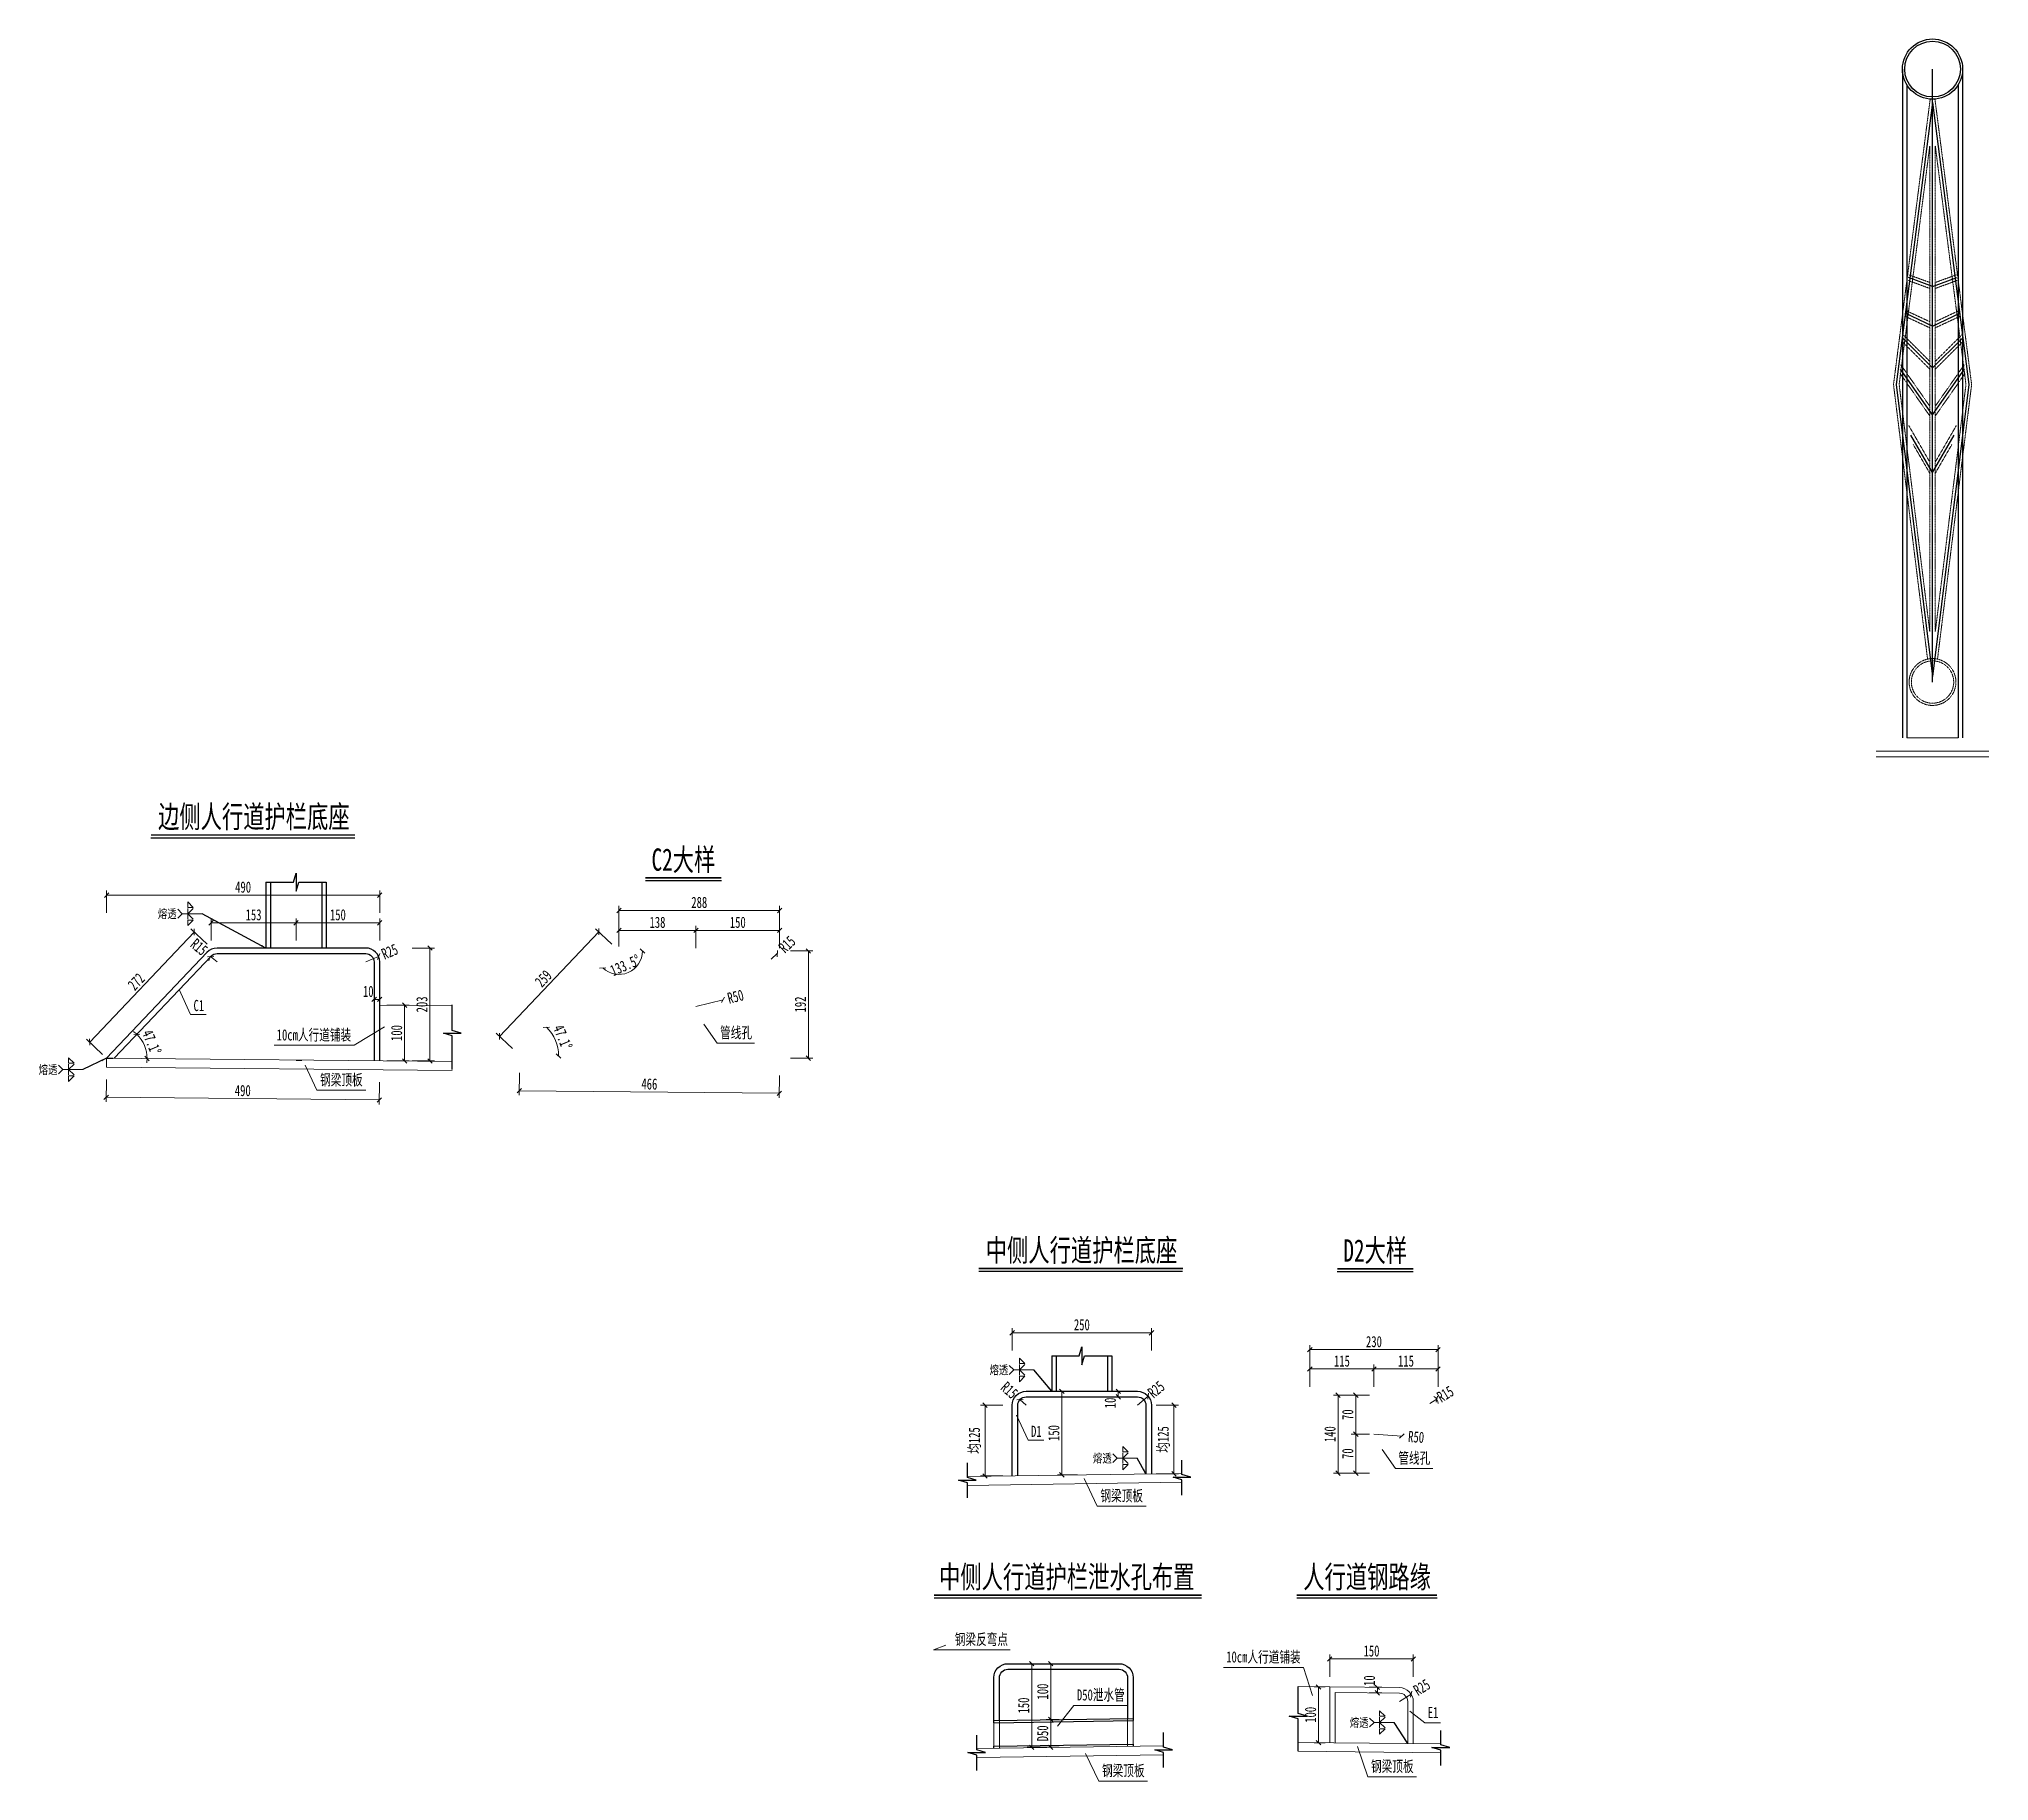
# Model space of a CAD drawing. Header units: millimetres. Extents: x -13368 to 383539, y -58537 to -26098.
# Drawn here: x 19246 to 22744, y -32617 to -29491 of the extents above; entities that cross this region are included whole.
import ezdxf
from ezdxf.enums import TextEntityAlignment as Align

# ---------------------------------------------------------------- set-up
doc = ezdxf.new("R2010")
doc.units = ezdxf.units.MM
doc.linetypes.add('DASHED', pattern=[0.75, 0.5, -0.25])
doc.layers.get('Defpoints').update_dxf_attribs({"color": 8})
for name, color, linetype, lineweight in [('Dim', 4, 'Continuous', 15), ('文字', 7, 'Continuous', 15), ('标注线及字体', 2, 'Continuous', 15), ('细实线', 4, 'Continuous', 15), ('虚线', 7, 'DASHED', 13), ('钢板粗线', 1, 'Continuous', 25), ('钢板细线', 6, 'Continuous', 15)]:
    doc.layers.add(name, color=color, linetype=linetype, lineweight=lineweight)
doc.layers.add('Text', color=8, linetype='Continuous')
doc.styles.add('111', font='', dxfattribs={"width": 0.7})
doc.styles.add('BM_Dim', font='', dxfattribs={"width": 0.85})
doc.styles.add('SMEDI', font='', dxfattribs={"width": 0.75})
doc.styles.get("Standard").update_dxf_attribs({"font": ''})
doc.styles.get('111').set_extended_font_data('仿宋_GB2312')
doc.styles.get('BM_Dim').set_extended_font_data('仿宋_GB2312')
doc.styles.get('SMEDI').set_extended_font_data('仿宋_GB2312')
doc.styles.get('Standard').set_extended_font_data('仿宋_GB2312')
doc.dimstyles.new('200', dxfattribs={"dimscale": 0, "dimtxt": 2.5, "dimasz": 1, "dimexe": 1, "dimexo": 1, "dimgap": 0.6, "dimtad": 1, "dimdec": 0, "dimdsep": 46, "dimtxsty": '111', "dimblk": 'OBLIQUE', "dimcen": 0, "dimclrd": 4, "dimclre": 4, "dimclrt": 4, "dimadec": 1, "dimazin": 2, "dimtfac": 1, "dimtdec": 0, "dimtix": 1, "dimtmove": 2, "dimatfit": 3, "dimfxl": 4, "dimfxlon": 1, "dimtolj": 1, "dimlwd": -1, "dimlwe": -1, "dimarcsym": 0})
doc.dimstyles.new('MSteel_1.0_1.0', dxfattribs={"dimtxt": 3, "dimasz": 1.2, "dimexe": 1, "dimexo": 1, "dimgap": 1, "dimtad": 3, "dimtoh": 1, "dimdec": 0, "dimzin": 0, "dimdsep": 46, "dimtxsty": 'Standard', "dimblk": 'ARCHTICK', "dimcen": 0.09, "dimclrd": 3, "dimclre": 3, "dimadec": 0, "dimazin": 0, "dimtfac": 1, "dimtdec": 4, "dimtofl": 0, "dimtmove": 0, "dimatfit": 3, "dimfxl": 1, "dimtolj": 1, "dimtzin": 0, "dimarcsym": 0})

msp = doc.modelspace()

# ---------------------------------------------------------------- texts
at = {"layer": '文字', "style": 'BM_Dim', "width": 0.7}
for s, p in [('C1', (19532.4, -31241.2)), ('10cm人行道铺装', (19738.9, -31293.9)), ('管线孔', (20496.3, -31289.8)), ('钢梁顶板', (19788.2, -31374.5)), ('D1', (21035.1, -32005.3)), ('管线孔', (21713.2, -32053.3)), ('钢梁顶板', (21188.2, -32120.9)), ('钢梁反弯点', (20936.5, -32378.6)), ('10cm人行道铺装', (21442.5, -32410.2)), ('D50泄水管', (21150.8, -32478.4)), ('E1', (21746.9, -32510)), ('钢梁顶板', (21191.1, -32614.2)), ('钢梁顶板', (21673.7, -32606.6))]:
    msp.add_text(s, height=20, dxfattribs=at).set_placement(p, align=Align.BOTTOM_CENTER)
at = {"layer": '标注线及字体', "color": 0, "style": '111', "width": 0.7}
for s, p in [('边侧人行道护栏底座', (19631.1, -30885.5)), ('C2大样', (20401.9, -30962.5)), ('中侧人行道护栏底座', (21116.2, -31663.6)), ('D2大样', (21643.1, -31664)), ('中侧人行道护栏泄水孔布置', (21089.7, -32249.8)), ('人行道钢路缘', (21628.5, -32249.8))]:
    msp.add_text(s, height=40, dxfattribs=at).set_placement(p, align=Align.MIDDLE)

# ---------------------------------------------------------------- blocks, each defined once
blk = doc.blocks.new('_Oblique')
at = {"color": 0, "linetype": 'ByBlock', "lineweight": -2}
blk.add_line((-0.5, -0.5), (0.5, 0.5), dxfattribs=at)
blk = doc.blocks.new('*D115')
at = {"layer": 'Defpoints', "color": 0, "transparency": 16777216}
for p in [(19854.9, -31137.2), (19831.9, -31147.1)]:
    blk.add_point(p, dxfattribs=at)
at = {"layer": '细实线', "color": 4, "transparency": 16777216}
for p, q in [((19854.9, -31137.2), (19831.9, -31147.1)), ((19831.9, -31147.1), (19854.9, -31137.2))]:
    blk.add_line(p, q, dxfattribs=at)
at = {"layer": '细实线', "color": 4, "transparency": 16777216, "xscale": 8, "yscale": 8, "zscale": 8, "rotation": 23.29352183684858}
blk.add_blockref('_Oblique', (19854.9, -31137.2), dxfattribs=at)
at = {"layer": '细实线', "color": 4, "transparency": 16777216, "insert": (19874.9, -31128.5), "char_height": 20, "attachment_point": 5, "rotation": 23.2935, "style": '111'}
blk.add_mtext('\\A1;R25', dxfattribs=at)
blk = doc.blocks.new('*D116')
at = {"layer": 'Defpoints', "color": 0}
for p in [(21216.7, -31942.5), (21235.8, -31926.3)]:
    blk.add_point(p, dxfattribs=at)
at = {"layer": '细实线', "color": 4}
for p, q in [((21235.8, -31926.3), (21216.7, -31942.5)), ((21216.7, -31942.5), (21235.8, -31926.3))]:
    blk.add_line(p, q, dxfattribs=at)
at = {"layer": '细实线', "color": 4, "xscale": 8, "yscale": 8, "zscale": 8, "rotation": 40.19255415463866}
blk.add_blockref('_Oblique', (21235.8, -31926.3), dxfattribs=at)
at = {"layer": '细实线', "color": 4, "insert": (21250.1, -31914.3), "char_height": 20, "attachment_point": 5, "rotation": 40.1926, "style": '111'}
blk.add_mtext('\\A1;R25', dxfattribs=at)
blk = doc.blocks.new('*D117')
at = {"layer": 'Defpoints', "color": 0}
for p in [(21707.5, -32460.9), (21686.4, -32474.3)]:
    blk.add_point(p, dxfattribs=at)
at = {"layer": '细实线', "color": 4}
for p, q in [((21707.5, -32460.9), (21686.4, -32474.3)), ((21686.4, -32474.3), (21707.5, -32460.9))]:
    blk.add_line(p, q, dxfattribs=at)
at = {"layer": '细实线', "color": 4, "xscale": 8, "yscale": 8, "zscale": 8, "rotation": 32.40763541170996}
blk.add_blockref('_Oblique', (21707.5, -32460.9), dxfattribs=at)
at = {"layer": '细实线', "color": 4, "insert": (21726.7, -32448.8), "char_height": 20, "attachment_point": 5, "rotation": 32.4076, "style": '111'}
blk.add_mtext('\\A1;R25', dxfattribs=at)
blk = doc.blocks.new('*D118')
at = {"layer": 'Defpoints', "color": 0, "transparency": 16777216}
for p in [(19516.5, -31176.5), (19436.6, -31301.1), (19366.9, -31319.6), (19380.6, -31319.8), (19791, -31323.9)]:
    blk.add_point(p, dxfattribs=at)
at = {"layer": '细实线', "color": 4, "transparency": 16777216}
for start, end in [(46.5014, 54.2653), (359.4263, 46.5014), (351.6624, 359.4263)]:
    blk.add_arc((19380.5, -31319.8), 59.1, start, end, dxfattribs=at)
at = {"layer": '细实线', "color": 4, "transparency": 16777216, "xscale": 8, "yscale": 8, "zscale": 8}
for p, rotation in [((19421.2, -31276.9), 316.5013952939466), ((19439.6, -31320.4), 89.426290839307)]:
    blk.add_blockref('_Oblique', p, dxfattribs=dict(at, rotation=rotation))
at = {"layer": '细实线', "color": 4, "transparency": 16777216, "insert": (19447.9, -31291.2), "char_height": 20, "attachment_point": 5, "rotation": 292.9638, "style": '111'}
blk.add_mtext('\\A1;47.1%%d', dxfattribs=at)
blk = doc.blocks.new('*D119')
at = {"layer": 'Defpoints', "color": 0, "transparency": 16777216}
for p in [(19706.9, -31076.8), (19554.4, -31122.1), (19706.9, -31122.1)]:
    blk.add_point(p, dxfattribs=at)
at = {"layer": '细实线', "color": 4, "transparency": 16777216}
for p, q in [((19554.4, -31108.8), (19554.4, -31068.8)), ((19554.4, -31076.8), (19706.9, -31076.8)), ((19706.9, -31108.8), (19706.9, -31068.8))]:
    blk.add_line(p, q, dxfattribs=at)
at = {"layer": '细实线', "color": 4, "transparency": 16777216, "xscale": 8, "yscale": 8, "zscale": 8, "rotation": 180}
blk.add_blockref('_Oblique', (19554.4, -31076.8), dxfattribs=at)
at = {"layer": '细实线', "color": 4, "transparency": 16777216, "xscale": 8, "yscale": 8, "zscale": 8}
blk.add_blockref('_Oblique', (19706.9, -31076.8), dxfattribs=at)
at = {"layer": '细实线', "color": 4, "transparency": 16777216, "insert": (19630.6, -31062.5), "char_height": 20, "attachment_point": 5, "style": '111'}
blk.add_mtext('\\A1;153', dxfattribs=at)
blk = doc.blocks.new('*D120')
at = {"layer": 'Defpoints', "color": 0, "transparency": 16777216}
for p in [(19554.4, -31122.1), (19336.6, -31290.9), (19366.9, -31319.6)]:
    blk.add_point(p, dxfattribs=at)
at = {"layer": '细实线', "color": 4, "transparency": 16777216}
for p, q in [((19524.1, -31093.3), (19336.6, -31290.9)), ((19547.3, -31115.3), (19518.3, -31087.8)), ((19359.8, -31312.9), (19330.8, -31285.4))]:
    blk.add_line(p, q, dxfattribs=at)
at = {"layer": '细实线', "color": 4, "transparency": 16777216, "xscale": 8, "yscale": 8, "zscale": 8}
for p, rotation in [((19524.1, -31093.3), 46.50139529394655), ((19336.6, -31290.9), 226.5013952939466)]:
    blk.add_blockref('_Oblique', p, dxfattribs=dict(at, rotation=rotation))
at = {"layer": '细实线', "color": 4, "transparency": 16777216, "insert": (19420.1, -31182.4), "char_height": 20, "attachment_point": 5, "rotation": 46.5014, "style": '111'}
blk.add_mtext('\\A1;272', dxfattribs=at)
blk = doc.blocks.new('*D121')
at = {"layer": 'Defpoints', "color": 0, "transparency": 16777216}
for p in [(19366.9, -31319.6), (19856.9, -31324.6), (19856.2, -31394.7)]:
    blk.add_point(p, dxfattribs=at)
at = {"layer": '细实线', "color": 4, "transparency": 16777216}
for p, q in [((19366.5, -31357.8), (19366.1, -31397.8)), ((19856.5, -31362.7), (19856.1, -31402.7)), ((19366.2, -31389.8), (19856.2, -31394.7))]:
    blk.add_line(p, q, dxfattribs=at)
at = {"layer": '细实线', "color": 4, "transparency": 16777216, "xscale": 8, "yscale": 8, "zscale": 8}
for p, rotation in [((19366.2, -31389.8), 179.4217718337213), ((19856.2, -31394.7), 359.4217718337213)]:
    blk.add_blockref('_Oblique', p, dxfattribs=dict(at, rotation=rotation))
at = {"layer": '细实线', "color": 4, "transparency": 16777216, "insert": (19611.3, -31377.9), "char_height": 20, "attachment_point": 5, "rotation": 359.4218, "style": '111'}
blk.add_mtext('\\A1;490', dxfattribs=at)
blk = doc.blocks.new('*D122')
at = {"layer": 'Defpoints', "color": 0, "transparency": 16777216}
for p in [(19798, -31122.1), (19856.9, -31324.6), (19947, -31324.6)]:
    blk.add_point(p, dxfattribs=at)
at = {"layer": '细实线', "color": 4, "transparency": 16777216}
for p, q in [((19915, -31122.1), (19955, -31122.1)), ((19947, -31122.1), (19947, -31324.6)), ((19915, -31324.6), (19955, -31324.6))]:
    blk.add_line(p, q, dxfattribs=at)
at = {"layer": '细实线', "color": 4, "transparency": 16777216, "xscale": 8, "yscale": 8, "zscale": 8}
for p, rotation in [((19947, -31122.1), 90), ((19947, -31324.6), 270)]:
    blk.add_blockref('_Oblique', p, dxfattribs=dict(at, rotation=rotation))
at = {"layer": '细实线', "color": 4, "transparency": 16777216, "insert": (19932.7, -31223.3), "char_height": 20, "attachment_point": 5, "rotation": 90, "style": '111'}
blk.add_mtext('\\A1;203', dxfattribs=at)
blk = doc.blocks.new('*D123')
at = {"layer": 'Defpoints', "color": 0, "transparency": 16777216}
for p in [(19856.9, -31224.6), (19901.7, -31224.6), (19856.9, -31324.6)]:
    blk.add_point(p, dxfattribs=at)
at = {"layer": '细实线', "color": 4, "transparency": 16777216}
for p, q in [((19869.7, -31224.6), (19909.7, -31224.6)), ((19901.7, -31324.6), (19901.7, -31224.6)), ((19869.7, -31324.6), (19909.7, -31324.6))]:
    blk.add_line(p, q, dxfattribs=at)
at = {"layer": '细实线', "color": 4, "transparency": 16777216, "xscale": 8, "yscale": 8, "zscale": 8}
for p, rotation in [((19901.7, -31224.6), 90), ((19901.7, -31324.6), 270)]:
    blk.add_blockref('_Oblique', p, dxfattribs=dict(at, rotation=rotation))
at = {"layer": '细实线', "color": 4, "transparency": 16777216, "insert": (19887.4, -31274.6), "char_height": 20, "attachment_point": 5, "rotation": 90, "style": '111'}
blk.add_mtext('\\A1;100', dxfattribs=at)
blk = doc.blocks.new('*D124')
at = {"layer": 'Defpoints', "color": 0}
for p in [(21711.4, -32397.9), (21561.4, -32448.1), (21711.4, -32449.6)]:
    blk.add_point(p, dxfattribs=at)
at = {"layer": '细实线', "color": 4}
for p, q in [((21561.4, -32429.9), (21561.4, -32389.9)), ((21711.4, -32429.9), (21711.4, -32389.9)), ((21561.4, -32397.9), (21711.4, -32397.9))]:
    blk.add_line(p, q, dxfattribs=at)
at = {"layer": '细实线', "color": 4, "xscale": 8, "yscale": 8, "zscale": 8, "rotation": 180}
blk.add_blockref('_Oblique', (21561.4, -32397.9), dxfattribs=at)
at = {"layer": '细实线', "color": 4, "xscale": 8, "yscale": 8, "zscale": 8}
blk.add_blockref('_Oblique', (21711.4, -32397.9), dxfattribs=at)
at = {"layer": '细实线', "color": 4, "insert": (21636.4, -32383.6), "char_height": 20, "attachment_point": 5, "style": '111'}
blk.add_mtext('\\A1;150', dxfattribs=at)
blk = doc.blocks.new('*D125')
at = {"layer": 'Defpoints', "color": 0}
for p in [(21561.4, -32448.1), (21541.3, -32548.1), (21561.4, -32548.1)]:
    blk.add_point(p, dxfattribs=at)
at = {"layer": '细实线', "color": 4}
for p, q in [((21553.4, -32448.1), (21533.3, -32448.1)), ((21541.3, -32448.1), (21541.3, -32548.1)), ((21553.4, -32548.1), (21533.3, -32548.1))]:
    blk.add_line(p, q, dxfattribs=at)
at = {"layer": '细实线', "color": 4, "xscale": 8, "yscale": 8, "zscale": 8}
for p, rotation in [((21541.3, -32448.1), 90), ((21541.3, -32548.1), 270)]:
    blk.add_blockref('_Oblique', p, dxfattribs=dict(at, rotation=rotation))
at = {"layer": '细实线', "color": 4, "insert": (21527, -32498.1), "char_height": 20, "attachment_point": 5, "rotation": 90, "style": '111'}
blk.add_mtext('\\A1;100', dxfattribs=at)
blk = doc.blocks.new('*D126')
at = {"layer": 'Defpoints', "color": 0}
for p in [(21005.5, -31932.5), (21016.7, -31942.5)]:
    blk.add_point(p, dxfattribs=at)
at = {"layer": '细实线', "color": 4}
for p, q in [((21005.5, -31932.5), (21016.7, -31942.5)), ((21016.7, -31942.5), (21005.5, -31932.5))]:
    blk.add_line(p, q, dxfattribs=at)
at = {"layer": '细实线', "color": 4, "xscale": 8, "yscale": 8, "zscale": 8, "rotation": 138.2912560753674}
blk.add_blockref('_Oblique', (21005.5, -31932.5), dxfattribs=at)
at = {"layer": '细实线', "color": 4, "insert": (20986.6, -31915.6), "char_height": 20, "attachment_point": 5, "rotation": 318.2913, "style": '111'}
blk.add_mtext('\\A1;R15', dxfattribs=at)
blk = doc.blocks.new('*D127')
at = {"layer": 'Defpoints', "color": 0, "transparency": 16777216}
for p in [(19856.9, -31027.1), (19366.9, -31319.6), (19856.9, -31320.3)]:
    blk.add_point(p, dxfattribs=at)
at = {"layer": '细实线', "color": 4, "transparency": 16777216}
for p, q in [((19366.9, -31059.1), (19366.9, -31019.1)), ((19366.9, -31027.1), (19856.9, -31027.1)), ((19856.9, -31059.1), (19856.9, -31019.1))]:
    blk.add_line(p, q, dxfattribs=at)
at = {"layer": '细实线', "color": 4, "transparency": 16777216, "xscale": 8, "yscale": 8, "zscale": 8, "rotation": 180}
blk.add_blockref('_Oblique', (19366.9, -31027.1), dxfattribs=at)
at = {"layer": '细实线', "color": 4, "transparency": 16777216, "xscale": 8, "yscale": 8, "zscale": 8}
blk.add_blockref('_Oblique', (19856.9, -31027.1), dxfattribs=at)
at = {"layer": '细实线', "color": 4, "transparency": 16777216, "insert": (19611.9, -31012.8), "char_height": 20, "attachment_point": 5, "style": '111'}
blk.add_mtext('\\A1;490', dxfattribs=at)
blk = doc.blocks.new('*D128')
at = {"layer": 'Defpoints', "color": 0}
for p in [(21241.7, -31812.5), (20991.7, -31955.2), (21241.7, -31955.2)]:
    blk.add_point(p, dxfattribs=at)
at = {"layer": '细实线', "color": 4}
for p, q in [((20991.7, -31844.5), (20991.7, -31804.5)), ((20991.7, -31812.5), (21241.7, -31812.5)), ((21241.7, -31844.5), (21241.7, -31804.5))]:
    blk.add_line(p, q, dxfattribs=at)
at = {"layer": '细实线', "color": 4, "xscale": 8, "yscale": 8, "zscale": 8, "rotation": 180}
blk.add_blockref('_Oblique', (20991.7, -31812.5), dxfattribs=at)
at = {"layer": '细实线', "color": 4, "xscale": 8, "yscale": 8, "zscale": 8}
blk.add_blockref('_Oblique', (21241.7, -31812.5), dxfattribs=at)
at = {"layer": '细实线', "color": 4, "insert": (21116.7, -31798.2), "char_height": 20, "attachment_point": 5, "style": '111'}
blk.add_mtext('\\A1;250', dxfattribs=at)
blk = doc.blocks.new('*D129')
at = {"layer": 'Defpoints', "color": 0}
for p in [(21116.7, -31917.5), (21080.8, -32067.5), (21116.7, -32067.5)]:
    blk.add_point(p, dxfattribs=at)
at = {"layer": '细实线', "color": 4}
for p, q in [((21108.7, -31917.5), (21072.8, -31917.5)), ((21080.8, -31917.5), (21080.8, -32067.5)), ((21108.7, -32067.5), (21072.8, -32067.5))]:
    blk.add_line(p, q, dxfattribs=at)
at = {"layer": '细实线', "color": 4, "xscale": 8, "yscale": 8, "zscale": 8}
for p, rotation in [((21080.8, -31917.5), 90), ((21080.8, -32067.5), 270)]:
    blk.add_blockref('_Oblique', p, dxfattribs=dict(at, rotation=rotation))
at = {"layer": '细实线', "color": 4, "insert": (21066.5, -31992.5), "char_height": 20, "attachment_point": 5, "rotation": 90, "style": '111'}
blk.add_mtext('\\A1;150', dxfattribs=at)
blk = doc.blocks.new('*D130')
at = {"layer": 'Defpoints', "color": 0, "transparency": 16777216}
for p in [(19846.9, -31199.2), (19856.9, -31199.2), (19856.9, -31214.3)]:
    blk.add_point(p, dxfattribs=at)
at = {"layer": '细实线', "color": 4, "transparency": 16777216}
for p, q in [((19846.9, -31207.2), (19846.9, -31222.3)), ((19856.9, -31207.2), (19856.9, -31222.3)), ((19846.9, -31214.3), (19856.9, -31214.3))]:
    blk.add_line(p, q, dxfattribs=at)
at = {"layer": '细实线', "color": 4, "transparency": 16777216, "xscale": 8, "yscale": 8, "zscale": 8, "rotation": 180}
blk.add_blockref('_Oblique', (19846.9, -31214.3), dxfattribs=at)
at = {"layer": '细实线', "color": 4, "transparency": 16777216, "xscale": 8, "yscale": 8, "zscale": 8}
blk.add_blockref('_Oblique', (19856.9, -31214.3), dxfattribs=at)
at = {"layer": '细实线', "color": 4, "transparency": 16777216, "insert": (19836.4, -31200), "char_height": 20, "attachment_point": 5, "style": '111'}
blk.add_mtext('\\A1;10', dxfattribs=at)
blk = doc.blocks.new('*D131')
at = {"layer": 'Defpoints', "color": 0}
for p in [(21182, -31927.5), (21200.3, -31917.5), (21200.3, -31927.5)]:
    blk.add_point(p, dxfattribs=at)
at = {"layer": '细实线', "color": 4}
for p, q in [((21192.3, -31917.5), (21174, -31917.5)), ((21192.3, -31927.5), (21174, -31927.5)), ((21182, -31917.5), (21182, -31927.5))]:
    blk.add_line(p, q, dxfattribs=at)
at = {"layer": '细实线', "color": 4, "xscale": 8, "yscale": 8, "zscale": 8}
for p, rotation in [((21182, -31917.5), 90), ((21182, -31927.5), 270)]:
    blk.add_blockref('_Oblique', p, dxfattribs=dict(at, rotation=rotation))
at = {"layer": '细实线', "color": 4, "insert": (21167.7, -31938.4), "char_height": 20, "attachment_point": 5, "rotation": 90, "style": '111'}
blk.add_mtext('\\A1;10', dxfattribs=at)
blk = doc.blocks.new('*D132')
at = {"layer": 'Defpoints', "color": 0}
for p in [(21624.1, -32448.7), (21624.1, -32458.7), (21647, -32458.7)]:
    blk.add_point(p, dxfattribs=at)
at = {"layer": '细实线', "color": 4}
for p, q in [((21632.1, -32448.7), (21655, -32448.7)), ((21632.1, -32458.7), (21655, -32458.7)), ((21647, -32448.7), (21647, -32458.7))]:
    blk.add_line(p, q, dxfattribs=at)
at = {"layer": '细实线', "color": 4, "xscale": 8, "yscale": 8, "zscale": 8}
for p, rotation in [((21647, -32448.7), 90), ((21647, -32458.7), 270)]:
    blk.add_blockref('_Oblique', p, dxfattribs=dict(at, rotation=rotation))
at = {"layer": '细实线', "color": 4, "insert": (21632.6, -32436.8), "char_height": 20, "attachment_point": 5, "rotation": 90, "style": '111'}
blk.add_mtext('\\A1;10', dxfattribs=at)
blk = doc.blocks.new('*D133')
at = {"layer": 'Defpoints', "color": 0}
for p in [(20991.7, -31942.5), (20943.1, -32069.4), (20991.7, -32069.4)]:
    blk.add_point(p, dxfattribs=at)
at = {"layer": '细实线', "color": 4}
for p, q in [((20975.1, -31942.5), (20935.1, -31942.5)), ((20943.1, -31942.5), (20943.1, -32069.4)), ((20975.1, -32069.4), (20935.1, -32069.4))]:
    blk.add_line(p, q, dxfattribs=at)
at = {"layer": '细实线', "color": 4, "xscale": 7.999999999999931, "yscale": 7.999999999999931, "zscale": 7.999999999999931}
for p, rotation in [((20943.1, -31942.5), 90), ((20943.1, -32069.4), 270)]:
    blk.add_blockref('_Oblique', p, dxfattribs=dict(at, rotation=rotation))
at = {"layer": '细实线', "color": 4, "insert": (20924.8, -32005.9), "char_height": 20, "attachment_point": 5, "rotation": 90, "style": '111'}
blk.add_mtext('\\A1;均125', dxfattribs=at)
blk = doc.blocks.new('*D134')
at = {"layer": 'Defpoints', "color": 0}
for p in [(21241.7, -31942.5), (21241.7, -32065.6), (21281.9, -32065.6)]:
    blk.add_point(p, dxfattribs=at)
at = {"layer": '细实线', "color": 4}
for p, q in [((21249.9, -31942.5), (21289.9, -31942.5)), ((21281.9, -31942.5), (21281.9, -32065.6)), ((21249.9, -32065.6), (21289.9, -32065.6))]:
    blk.add_line(p, q, dxfattribs=at)
at = {"layer": '细实线', "color": 4, "xscale": 7.999999999999931, "yscale": 7.999999999999931, "zscale": 7.999999999999931}
for p, rotation in [((21281.9, -31942.5), 90), ((21281.9, -32065.6), 270)]:
    blk.add_blockref('_Oblique', p, dxfattribs=dict(at, rotation=rotation))
at = {"layer": '细实线', "color": 4, "insert": (21263.6, -32004), "char_height": 20, "attachment_point": 5, "rotation": 90, "style": '111'}
blk.add_mtext('\\A1;均125', dxfattribs=at)
blk = doc.blocks.new('*D135')
at = {"layer": 'Defpoints', "color": 0, "transparency": 16777216}
for p in [(19553.6, -31137.5), (19565.1, -31147.1)]:
    blk.add_point(p, dxfattribs=at)
at = {"layer": '细实线', "color": 4, "transparency": 16777216}
for p, q in [((19553.6, -31137.5), (19565.1, -31147.1)), ((19565.1, -31147.1), (19553.6, -31137.5))]:
    blk.add_line(p, q, dxfattribs=at)
blk.add_arc((19565.1, -31147.1), 15, 136.5014, 171.2138, dxfattribs=at)
at = {"layer": '细实线', "color": 4, "transparency": 16777216, "xscale": 8, "yscale": 8, "zscale": 8, "rotation": 140.2817720411313}
blk.add_blockref('_Oblique', (19553.6, -31137.5), dxfattribs=at)
at = {"layer": '细实线', "color": 4, "transparency": 16777216, "insert": (19532.8, -31120.2), "char_height": 20, "attachment_point": 5, "rotation": 320.2818, "style": '111'}
blk.add_mtext('\\A1;R15', dxfattribs=at)
blk = doc.blocks.new('*D136')
at = {"layer": 'Defpoints', "color": 0, "transparency": 16777216}
for p in [(19706.9, -31076.8), (19706.9, -31122.1), (19856.9, -31160.7)]:
    blk.add_point(p, dxfattribs=at)
at = {"layer": '细实线', "color": 4, "transparency": 16777216}
for p, q in [((19706.9, -31108.8), (19706.9, -31068.8)), ((19856.9, -31076.8), (19706.9, -31076.8)), ((19856.9, -31108.8), (19856.9, -31068.8))]:
    blk.add_line(p, q, dxfattribs=at)
at = {"layer": '细实线', "color": 4, "transparency": 16777216, "xscale": 8, "yscale": 8, "zscale": 8, "rotation": 180}
blk.add_blockref('_Oblique', (19706.9, -31076.8), dxfattribs=at)
at = {"layer": '细实线', "color": 4, "transparency": 16777216, "xscale": 8, "yscale": 8, "zscale": 8}
blk.add_blockref('_Oblique', (19856.9, -31076.8), dxfattribs=at)
at = {"layer": '细实线', "color": 4, "transparency": 16777216, "insert": (19781.9, -31062.5), "char_height": 20, "attachment_point": 5, "style": '111'}
blk.add_mtext('\\A1;150', dxfattribs=at)
blk = doc.blocks.new('*D137')
at = {"layer": 'Defpoints', "color": 0, "transparency": 16777216}
for p in [(20574.4, -31054.6), (20286.2, -31127.2), (20574.4, -31127.2)]:
    blk.add_point(p, dxfattribs=at)
at = {"layer": '细实线', "color": 4, "transparency": 16777216}
for p, q in [((20286.2, -31086.6), (20286.2, -31046.6)), ((20286.2, -31054.6), (20574.4, -31054.6)), ((20574.4, -31086.6), (20574.4, -31046.6))]:
    blk.add_line(p, q, dxfattribs=at)
at = {"layer": '细实线', "color": 4, "transparency": 16777216, "xscale": 8, "yscale": 8, "zscale": 8, "rotation": 180}
blk.add_blockref('_Oblique', (20286.2, -31054.6), dxfattribs=at)
at = {"layer": '细实线', "color": 4, "transparency": 16777216, "xscale": 8, "yscale": 8, "zscale": 8}
blk.add_blockref('_Oblique', (20574.4, -31054.6), dxfattribs=at)
at = {"layer": '细实线', "color": 4, "transparency": 16777216, "insert": (20430.3, -31040.2), "char_height": 20, "attachment_point": 5, "style": '111'}
blk.add_mtext('\\A1;288', dxfattribs=at)
blk = doc.blocks.new('*D138')
at = {"layer": 'Defpoints', "color": 0, "transparency": 16777216}
for p in [(20286.2, -31127.2), (20071.9, -31280.6), (20108.1, -31315)]:
    blk.add_point(p, dxfattribs=at)
at = {"layer": '细实线', "color": 4, "transparency": 16777216}
for p, q in [((20250, -31092.9), (20071.9, -31280.6)), ((20273.2, -31114.9), (20244.2, -31087.4)), ((20095.1, -31302.6), (20066.1, -31275.1))]:
    blk.add_line(p, q, dxfattribs=at)
at = {"layer": '细实线', "color": 4, "transparency": 16777216, "xscale": 8, "yscale": 8, "zscale": 8}
for p, rotation in [((20250, -31092.9), 46.50139529394634), ((20071.9, -31280.6), 226.5013952939463)]:
    blk.add_blockref('_Oblique', p, dxfattribs=dict(at, rotation=rotation))
at = {"layer": '细实线', "color": 4, "transparency": 16777216, "insert": (20150.6, -31176.9), "char_height": 20, "attachment_point": 5, "rotation": 46.5014, "style": '111'}
blk.add_mtext('\\A1;259', dxfattribs=at)
blk = doc.blocks.new('*D139')
at = {"layer": 'Defpoints', "color": 0, "transparency": 16777216}
for p in [(20108.1, -31315), (20574.4, -31319.6), (20573.8, -31382.7)]:
    blk.add_point(p, dxfattribs=at)
at = {"layer": '细实线', "color": 4, "transparency": 16777216}
for p, q in [((20107.8, -31346.1), (20107.4, -31386.1)), ((20107.4, -31378.1), (20573.8, -31382.7)), ((20574.1, -31350.7), (20573.7, -31390.7))]:
    blk.add_line(p, q, dxfattribs=at)
at = {"layer": '细实线', "color": 4, "transparency": 16777216, "xscale": 8, "yscale": 8, "zscale": 8}
for p, rotation in [((20107.4, -31378.1), 179.426290839307), ((20573.8, -31382.7), 359.4262908393069)]:
    blk.add_blockref('_Oblique', p, dxfattribs=dict(at, rotation=rotation))
at = {"layer": '细实线', "color": 4, "transparency": 16777216, "insert": (20340.8, -31366.1), "char_height": 20, "attachment_point": 5, "rotation": 359.4263, "style": '111'}
blk.add_mtext('\\A1;466', dxfattribs=at)
blk = doc.blocks.new('*D140')
at = {"layer": 'Defpoints', "color": 0, "transparency": 16777216}
for p in [(20574.4, -31127.2), (20626.1, -31127.2), (20574.4, -31319.6)]:
    blk.add_point(p, dxfattribs=at)
at = {"layer": '细实线', "color": 4, "transparency": 16777216}
for p, q in [((20594.1, -31127.2), (20634.1, -31127.2)), ((20626.1, -31319.6), (20626.1, -31127.2)), ((20594.1, -31319.6), (20634.1, -31319.6))]:
    blk.add_line(p, q, dxfattribs=at)
at = {"layer": '细实线', "color": 4, "transparency": 16777216, "xscale": 8, "yscale": 8, "zscale": 8}
for p, rotation in [((20626.1, -31127.2), 90), ((20626.1, -31319.6), 270)]:
    blk.add_blockref('_Oblique', p, dxfattribs=dict(at, rotation=rotation))
at = {"layer": '细实线', "color": 4, "transparency": 16777216, "insert": (20611.8, -31223.4), "char_height": 20, "attachment_point": 5, "rotation": 90, "style": '111'}
blk.add_mtext('\\A1;192', dxfattribs=at)
blk = doc.blocks.new('*D141')
at = {"layer": 'Defpoints', "color": 0, "transparency": 16777216}
for p in [(20281.8, -31131.9), (20174.6, -31293.8), (20108.1, -31315), (20108.1, -31315), (20574.4, -31319.6)]:
    blk.add_point(p, dxfattribs=at)
at = {"layer": '细实线', "color": 4, "transparency": 16777216}
blk.add_arc((20108.1, -31315), 69.8, 359.4263, 46.5014, dxfattribs=at)
at = {"layer": '细实线', "color": 4, "transparency": 16777216, "xscale": 8, "yscale": 8, "zscale": 8}
for p, rotation in [((20156.1, -31264.4), 136.5013952939472), ((20177.8, -31315.7), 269.4262908393071)]:
    blk.add_blockref('_Oblique', p, dxfattribs=dict(at, rotation=rotation))
at = {"layer": '细实线', "color": 4, "transparency": 16777216, "insert": (20185.3, -31282.2), "char_height": 20, "attachment_point": 5, "rotation": 292.9638, "style": '111'}
blk.add_mtext('\\A1;47.1%%d', dxfattribs=at)
blk = doc.blocks.new('*D142')
at = {"layer": 'Defpoints', "color": 0, "transparency": 16777216}
for p in [(20281.8, -31131.9), (20292.7, -31127.2), (20559.4, -31127.2), (20300.2, -31167.2), (20108.1, -31315)]:
    blk.add_point(p, dxfattribs=at)
at = {"layer": '细实线', "color": 4, "transparency": 16777216}
blk.add_arc((20286.2, -31127.2), 42.3, 226.5014, 360, dxfattribs=at)
at = {"layer": '细实线', "color": 4, "transparency": 16777216, "xscale": 8, "yscale": 8, "zscale": 8}
for p, rotation in [((20328.5, -31127.2), 89.99999999996767), ((20257.1, -31157.9), 136.501395293951)]:
    blk.add_blockref('_Oblique', p, dxfattribs=dict(at, rotation=rotation))
at = {"layer": '细实线', "color": 4, "transparency": 16777216, "insert": (20297.3, -31153), "char_height": 20, "attachment_point": 5, "rotation": 23.2507, "style": '111'}
blk.add_mtext('\\A1;133.5%%d', dxfattribs=at)
blk = doc.blocks.new('*D143')
at = {"layer": 'Defpoints', "color": 0, "transparency": 16777216}
for p in [(20570.3, -31132), (20559.4, -31142.2)]:
    blk.add_point(p, dxfattribs=at)
at = {"layer": '细实线', "color": 4, "transparency": 16777216}
for p, q in [((20570.3, -31132), (20559.4, -31142.2)), ((20559.4, -31142.2), (20570.3, -31132))]:
    blk.add_line(p, q, dxfattribs=at)
at = {"layer": '细实线', "color": 4, "transparency": 16777216, "xscale": 8, "yscale": 8, "zscale": 8, "rotation": 43.26339528277982}
blk.add_blockref('_Oblique', (20570.3, -31132), dxfattribs=at)
at = {"layer": '细实线', "color": 4, "transparency": 16777216, "insert": (20587.8, -31115.5), "char_height": 20, "attachment_point": 5, "rotation": 43.2634, "style": '111'}
blk.add_mtext('\\A1;R15', dxfattribs=at)
blk = doc.blocks.new('*D144')
at = {"layer": 'Defpoints', "color": 0, "transparency": 16777216}
for p in [(20424.4, -31090.3), (20286.2, -31127.2), (20424.4, -31227.2)]:
    blk.add_point(p, dxfattribs=at)
at = {"layer": '细实线', "color": 4, "transparency": 16777216}
for p, q in [((20286.2, -31119.2), (20286.2, -31082.3)), ((20286.2, -31090.3), (20424.4, -31090.3)), ((20424.4, -31122.3), (20424.4, -31082.3))]:
    blk.add_line(p, q, dxfattribs=at)
at = {"layer": '细实线', "color": 4, "transparency": 16777216, "xscale": 8, "yscale": 8, "zscale": 8, "rotation": 180}
blk.add_blockref('_Oblique', (20286.2, -31090.3), dxfattribs=at)
at = {"layer": '细实线', "color": 4, "transparency": 16777216, "xscale": 8, "yscale": 8, "zscale": 8}
blk.add_blockref('_Oblique', (20424.4, -31090.3), dxfattribs=at)
at = {"layer": '细实线', "color": 4, "transparency": 16777216, "insert": (20355.3, -31076), "char_height": 20, "attachment_point": 5, "style": '111'}
blk.add_mtext('\\A1;138', dxfattribs=at)
blk = doc.blocks.new('*D145')
at = {"layer": 'Defpoints', "color": 0, "transparency": 16777216}
for p in [(20424.4, -31090.3), (20574.4, -31152.9), (20424.4, -31227.2)]:
    blk.add_point(p, dxfattribs=at)
at = {"layer": '细实线', "color": 4, "transparency": 16777216}
for p, q in [((20424.4, -31122.3), (20424.4, -31082.3)), ((20574.4, -31090.3), (20424.4, -31090.3)), ((20574.4, -31122.3), (20574.4, -31082.3))]:
    blk.add_line(p, q, dxfattribs=at)
at = {"layer": '细实线', "color": 4, "transparency": 16777216, "xscale": 8, "yscale": 8, "zscale": 8, "rotation": 180}
blk.add_blockref('_Oblique', (20424.4, -31090.3), dxfattribs=at)
at = {"layer": '细实线', "color": 4, "transparency": 16777216, "xscale": 8, "yscale": 8, "zscale": 8}
blk.add_blockref('_Oblique', (20574.4, -31090.3), dxfattribs=at)
at = {"layer": '细实线', "color": 4, "transparency": 16777216, "insert": (20499.4, -31076), "char_height": 20, "attachment_point": 5, "style": '111'}
blk.add_mtext('\\A1;150', dxfattribs=at)
blk = doc.blocks.new('*D146')
at = {"layer": 'Defpoints', "color": 0, "transparency": 16777216}
for p in [(20424.4, -31227.2), (20472.9, -31215)]:
    blk.add_point(p, dxfattribs=at)
at = {"layer": '细实线', "color": 4, "transparency": 16777216}
for p, q in [((20472.9, -31215), (20424.4, -31227.2)), ((20424.4, -31227.2), (20472.9, -31215))]:
    blk.add_line(p, q, dxfattribs=at)
at = {"layer": '细实线', "color": 4, "transparency": 16777216, "xscale": 8, "yscale": 8, "zscale": 8, "rotation": 14.16107972061905}
blk.add_blockref('_Oblique', (20472.9, -31215), dxfattribs=at)
at = {"layer": '细实线', "color": 4, "transparency": 16777216, "insert": (20495.4, -31209.3), "char_height": 20, "attachment_point": 5, "rotation": 14.1611, "style": '111'}
blk.add_mtext('\\A1;R50', dxfattribs=at)
blk = doc.blocks.new('*D147')
at = {"layer": 'Defpoints', "color": 0}
for p in [(21640.8, -31924.5), (21608.2, -31994.5), (21640.8, -31994.5)]:
    blk.add_point(p, dxfattribs=at)
at = {"layer": '细实线', "color": 4}
for p, q in [((21632.8, -31924.5), (21600.2, -31924.5)), ((21608.2, -31924.5), (21608.2, -31994.5)), ((21632.8, -31994.5), (21600.2, -31994.5))]:
    blk.add_line(p, q, dxfattribs=at)
at = {"layer": '细实线', "color": 4, "xscale": 8, "yscale": 8, "zscale": 8}
for p, rotation in [((21608.2, -31924.5), 90), ((21608.2, -31994.5), 270)]:
    blk.add_blockref('_Oblique', p, dxfattribs=dict(at, rotation=rotation))
at = {"layer": '细实线', "color": 4, "insert": (21593.9, -31959.5), "char_height": 20, "attachment_point": 5, "rotation": 90, "style": '111'}
blk.add_mtext('\\A1;70', dxfattribs=at)
blk = doc.blocks.new('*D148')
at = {"layer": 'Defpoints', "color": 0}
for p in [(21608.2, -31994.5), (21640.8, -31994.5), (21640.8, -32064.5)]:
    blk.add_point(p, dxfattribs=at)
at = {"layer": '细实线', "color": 4}
for p, q in [((21632.8, -31994.5), (21600.2, -31994.5)), ((21608.2, -32064.5), (21608.2, -31994.5)), ((21632.8, -32064.5), (21600.2, -32064.5))]:
    blk.add_line(p, q, dxfattribs=at)
at = {"layer": '细实线', "color": 4, "xscale": 8, "yscale": 8, "zscale": 8}
for p, rotation in [((21608.2, -31994.5), 90), ((21608.2, -32064.5), 270)]:
    blk.add_blockref('_Oblique', p, dxfattribs=dict(at, rotation=rotation))
at = {"layer": '细实线', "color": 4, "insert": (21593.9, -32029.5), "char_height": 20, "attachment_point": 5, "rotation": 90, "style": '111'}
blk.add_mtext('\\A1;70', dxfattribs=at)
blk = doc.blocks.new('*D149')
at = {"layer": 'Defpoints', "color": 0}
for p in [(21755.8, -31877.4), (21755.8, -31969), (21640.8, -31994.5)]:
    blk.add_point(p, dxfattribs=at)
at = {"layer": '细实线', "color": 4}
for p, q in [((21640.8, -31909.4), (21640.8, -31869.4)), ((21755.8, -31909.4), (21755.8, -31869.4)), ((21640.8, -31877.4), (21755.8, -31877.4))]:
    blk.add_line(p, q, dxfattribs=at)
at = {"layer": '细实线', "color": 4, "xscale": 8, "yscale": 8, "zscale": 8, "rotation": 180}
blk.add_blockref('_Oblique', (21640.8, -31877.4), dxfattribs=at)
at = {"layer": '细实线', "color": 4, "xscale": 8, "yscale": 8, "zscale": 8}
blk.add_blockref('_Oblique', (21755.8, -31877.4), dxfattribs=at)
at = {"layer": '细实线', "color": 4, "insert": (21698.3, -31863.3), "char_height": 20, "attachment_point": 5, "style": '111'}
blk.add_mtext('\\A1;115', dxfattribs=at)
blk = doc.blocks.new('*D150')
at = {"layer": 'Defpoints', "color": 0}
for p in [(21525.8, -31877.4), (21525.8, -31969), (21640.8, -31994.5)]:
    blk.add_point(p, dxfattribs=at)
at = {"layer": '细实线', "color": 4}
for p, q in [((21525.8, -31909.4), (21525.8, -31869.4)), ((21640.8, -31909.4), (21640.8, -31869.4)), ((21640.8, -31877.4), (21525.8, -31877.4))]:
    blk.add_line(p, q, dxfattribs=at)
at = {"layer": '细实线', "color": 4, "xscale": 8, "yscale": 8, "zscale": 8, "rotation": 180}
blk.add_blockref('_Oblique', (21525.8, -31877.4), dxfattribs=at)
at = {"layer": '细实线', "color": 4, "xscale": 8, "yscale": 8, "zscale": 8}
blk.add_blockref('_Oblique', (21640.8, -31877.4), dxfattribs=at)
at = {"layer": '细实线', "color": 4, "insert": (21583.3, -31863.3), "char_height": 20, "attachment_point": 5, "style": '111'}
blk.add_mtext('\\A1;115', dxfattribs=at)
blk = doc.blocks.new('*D151')
at = {"layer": 'Defpoints', "color": 0}
for p in [(21525.8, -31842.8), (21525.8, -31959), (21755.8, -31959.9)]:
    blk.add_point(p, dxfattribs=at)
at = {"layer": '细实线', "color": 4}
for p, q in [((21525.8, -31874.8), (21525.8, -31834.8)), ((21755.8, -31874.8), (21755.8, -31834.8)), ((21755.8, -31842.8), (21525.8, -31842.8))]:
    blk.add_line(p, q, dxfattribs=at)
at = {"layer": '细实线', "color": 4, "xscale": 8, "yscale": 8, "zscale": 8, "rotation": 180}
blk.add_blockref('_Oblique', (21525.8, -31842.8), dxfattribs=at)
at = {"layer": '细实线', "color": 4, "xscale": 8, "yscale": 8, "zscale": 8}
blk.add_blockref('_Oblique', (21755.8, -31842.8), dxfattribs=at)
at = {"layer": '细实线', "color": 4, "insert": (21640.8, -31828.5), "char_height": 20, "attachment_point": 5, "style": '111'}
blk.add_mtext('\\A1;230', dxfattribs=at)
blk = doc.blocks.new('*D152')
at = {"layer": 'Defpoints', "color": 0}
for p in [(21740.8, -31939.5), (21753.6, -31931.7)]:
    blk.add_point(p, dxfattribs=at)
at = {"layer": '细实线', "color": 4}
for p in [(21740.8, -31939.5), (21753.6, -31931.7)]:
    blk.add_line(p, (21753.6, -31931.7), dxfattribs=at)
blk.add_arc((21740.8, -31939.5), 15, 0.2289, 59.068, dxfattribs=at)
at = {"layer": '细实线', "color": 4, "xscale": 8, "yscale": 8, "zscale": 8, "rotation": 211.1609231581915}
blk.add_blockref('_Oblique', (21753.6, -31931.7), dxfattribs=at)
at = {"layer": '细实线', "color": 4, "insert": (21768.9, -31922.5), "char_height": 20, "attachment_point": 5, "rotation": 31.1609, "style": '111'}
blk.add_mtext('\\A1;R15', dxfattribs=at)
blk = doc.blocks.new('*D153')
at = {"layer": 'Defpoints', "color": 0}
for p in [(21608.9, -31924.5), (21576.3, -32064.5), (21640.8, -32064.5)]:
    blk.add_point(p, dxfattribs=at)
at = {"layer": '细实线', "color": 4}
for p, q in [((21600.9, -31924.5), (21568.3, -31924.5)), ((21576.3, -31924.5), (21576.3, -32064.5)), ((21608.3, -32064.5), (21568.3, -32064.5))]:
    blk.add_line(p, q, dxfattribs=at)
at = {"layer": '细实线', "color": 4, "xscale": 8, "yscale": 8, "zscale": 8}
for p, rotation in [((21576.3, -31924.5), 90), ((21576.3, -32064.5), 270)]:
    blk.add_blockref('_Oblique', p, dxfattribs=dict(at, rotation=rotation))
at = {"layer": '细实线', "color": 4, "insert": (21562, -31994.5), "char_height": 20, "attachment_point": 5, "rotation": 90, "style": '111'}
blk.add_mtext('\\A1;140', dxfattribs=at)
blk = doc.blocks.new('*D154')
at = {"layer": 'Defpoints', "color": 0}
for p in [(21083.8, -32506.4), (21060.9, -32556.4), (21083.8, -32556.4)]:
    blk.add_point(p, dxfattribs=at)
at = {"layer": '细实线', "color": 4}
for p, q in [((21075.8, -32506.4), (21052.9, -32506.4)), ((21060.9, -32506.4), (21060.9, -32556.4)), ((21075.8, -32556.4), (21052.9, -32556.4))]:
    blk.add_line(p, q, dxfattribs=at)
at = {"layer": '细实线', "color": 4, "xscale": 8, "yscale": 8, "zscale": 8}
for p, rotation in [((21060.9, -32506.4), 90), ((21060.9, -32556.4), 270)]:
    blk.add_blockref('_Oblique', p, dxfattribs=dict(at, rotation=rotation))
at = {"layer": '细实线', "color": 4, "insert": (21046.5, -32531.4), "char_height": 20, "attachment_point": 5, "rotation": 90, "style": '111'}
blk.add_mtext('\\A1;D50', dxfattribs=at)
blk = doc.blocks.new('*D155')
at = {"layer": 'Defpoints', "color": 0}
for p in [(21060.9, -32406.4), (21083.8, -32406.4), (21083.8, -32506.4)]:
    blk.add_point(p, dxfattribs=at)
at = {"layer": '细实线', "color": 4}
for p, q in [((21075.8, -32406.4), (21052.9, -32406.4)), ((21060.9, -32506.4), (21060.9, -32406.4)), ((21075.8, -32506.4), (21052.9, -32506.4))]:
    blk.add_line(p, q, dxfattribs=at)
at = {"layer": '细实线', "color": 4, "xscale": 8, "yscale": 8, "zscale": 8}
for p, rotation in [((21060.9, -32406.4), 90), ((21060.9, -32506.4), 270)]:
    blk.add_blockref('_Oblique', p, dxfattribs=dict(at, rotation=rotation))
at = {"layer": '细实线', "color": 4, "insert": (21046.5, -32456.4), "char_height": 20, "attachment_point": 5, "rotation": 90, "style": '111'}
blk.add_mtext('\\A1;100', dxfattribs=at)
blk = doc.blocks.new('*D156')
at = {"layer": 'Defpoints', "color": 0}
for p in [(21026.7, -32406.4), (21049.6, -32406.4), (21083.8, -32556.4)]:
    blk.add_point(p, dxfattribs=at)
at = {"layer": '细实线', "color": 4}
for p, q in [((21041.6, -32406.4), (21018.7, -32406.4)), ((21026.7, -32556.4), (21026.7, -32406.4)), ((21058.7, -32556.4), (21018.7, -32556.4))]:
    blk.add_line(p, q, dxfattribs=at)
at = {"layer": '细实线', "color": 4, "xscale": 8, "yscale": 8, "zscale": 8}
for p, rotation in [((21026.7, -32406.4), 90), ((21026.7, -32556.4), 270)]:
    blk.add_blockref('_Oblique', p, dxfattribs=dict(at, rotation=rotation))
at = {"layer": '细实线', "color": 4, "insert": (21012.4, -32481.4), "char_height": 20, "attachment_point": 5, "rotation": 90, "style": '111'}
blk.add_mtext('\\A1;150', dxfattribs=at)
blk = doc.blocks.new('*D157')
at = {"layer": 'Defpoints', "color": 0}
for p in [(21640.8, -31994.5), (21690.7, -31997.8)]:
    blk.add_point(p, dxfattribs=at)
at = {"layer": '细实线', "color": 4}
for p, q in [((21690.7, -31997.8), (21640.8, -31994.5)), ((21640.8, -31994.5), (21690.7, -31997.8))]:
    blk.add_line(p, q, dxfattribs=at)
at = {"layer": '细实线', "color": 4, "xscale": 8, "yscale": 8, "zscale": 8, "rotation": 356.1707326096295}
blk.add_blockref('_Oblique', (21690.7, -31997.8), dxfattribs=at)
at = {"layer": '细实线', "color": 4, "insert": (21716.5, -31999.6), "char_height": 20, "attachment_point": 5, "rotation": 356.1707, "style": '111'}
blk.add_mtext('\\A1;R50', dxfattribs=at)
blk = doc.blocks.new('全融透2')
at = {"layer": 'Dim', "color": 8}
blk.add_line((0, 0), (-4.48, 0), dxfattribs=at)
for points in [[(-5.48, 1), (-4.48, 0), (-5.48, -1)], [(-2, 1.21), (-3.23, 0), (-3.23, 1.21)], [(-2, -1.21), (-3.23, 0), (-3.23, -1.21)]]:
    blk.add_lwpolyline(points, dxfattribs=at)
for points in [[(-3.23, 2.65), (-3.23, 1.41), (-2, 1.41)], [(-3.23, -2.65), (-3.23, -1.41), (-2, -1.41)]]:
    blk.add_lwpolyline(points, close=True, dxfattribs=at)
at = {"layer": 'Text', "color": 8, "style": 'SMEDI', "width": 0.75}
blk.add_text('熔透', height=2, dxfattribs=at).set_placement((-9.92, 0), align=Align.MIDDLE_LEFT)
blk = doc.blocks.new('_ArchTick')
at = {"color": 0, "linetype": 'ByBlock', "const_width": 0.15}
blk.add_lwpolyline([(-0.5, -0.5), (0.5, 0.5)], dxfattribs=at)

# ---------------------------------------------------------------- dimensions: what is measured, and where the dimension line sits
at = {"layer": '细实线'}
for base, p1, p2, picture, middle in [((19856.9, -31027.1), (19366.9, -31319.6), (19856.9, -31320.3), '*D127', (19611.9, -31012.8)), ((20574.4, -31054.6), (20286.2, -31127.2), (20574.4, -31127.2), '*D137', (20430.3, -31040.2)), ((19706.8925773, -31076.8355947), (19554.3925773, -31122.0563165), (19706.8925773, -31122.0563165), '*D119', (19630.6425773, -31062.5220812)), ((20424.4, -31090.3), (20286.2, -31127.2), (20424.4, -31227.2), '*D144', (20355.3, -31076)), ((21241.7, -31812.5), (20991.7, -31955.2), (21241.7, -31955.2), '*D128', (21116.7, -31798.2)), ((21755.8, -31877.4), (21640.8, -31994.5), (21755.8, -31969), '*D149', (21698.3, -31863.3)), ((21711.4, -32397.9), (21561.4, -32448.1), (21711.4, -32449.6), '*D124', (21636.4, -32383.6))]:
    dim = msp.add_linear_dim(base=base, p1=p1, p2=p2, dimstyle='200', override={"dimscale": 8, "dimblk": 'Oblique'}, dxfattribs=at)
    dim.commit()
    dim.dimension.update_dxf_attribs({"geometry": picture, "text_midpoint": middle})
for base, p1, p2, angle, picture, middle in [((19706.9, -31076.8), (19856.9, -31160.7), (19706.9, -31122.1), 180, '*D136', (19781.9, -31062.5)), ((20424.4, -31090.3), (20574.4, -31152.9), (20424.4, -31227.2), 180, '*D145', (20499.4, -31076)), ((19947.0348291, -31324.5563165), (19798.0290428, -31122.0563165), (19856.8925773, -31324.5563165), 90, '*D122', (19932.7213156, -31223.3063165)), ((20626.1, -31127.2), (20574.4, -31319.6), (20574.4, -31127.2), 90, '*D140', (20611.8, -31223.4)), ((19901.7, -31224.6), (19856.9, -31324.6), (19856.9, -31224.6), 90, '*D123', (19887.4, -31274.6)), ((21525.8, -31842.8), (21755.8, -31959.9), (21525.8, -31959), 180, '*D151', (21640.8, -31828.5)), ((21525.8, -31877.4), (21640.8, -31994.5), (21525.8, -31969), 180, '*D150', (21583.3, -31863.3)), ((21080.8, -32067.5), (21116.7, -31917.5), (21116.7, -32067.5), 90, '*D129', (21066.5, -31992.5)), ((21576.3, -32064.5), (21608.9, -31924.5), (21640.8, -32064.5), 90, '*D153', (21562, -31994.5)), ((21608.2, -31994.5), (21640.8, -31924.5), (21640.8, -31994.5), 90, '*D147', (21593.9, -31959.5)), ((21608.2, -31994.5), (21640.8, -32064.5), (21640.8, -31994.5), 270, '*D148', (21593.9, -32029.5)), ((21026.7, -32406.4), (21083.8, -32556.4), (21049.6, -32406.4), 90, '*D156', (21012.4, -32481.4)), ((21060.9, -32406.4), (21083.8, -32506.4), (21083.8, -32406.4), 90, '*D155', (21046.5, -32456.4)), ((21541.3, -32548.1), (21561.4, -32448.1), (21561.4, -32548.1), 90, '*D125', (21527, -32498.1))]:
    dim = msp.add_linear_dim(base=base, p1=p1, p2=p2, angle=angle, dimstyle='200', override={"dimscale": 8, "dimblk": 'Oblique'}, dxfattribs=at)
    dim.commit()
    dim.dimension.update_dxf_attribs({"geometry": picture, "text_midpoint": middle})
for p1, p2, distance, picture, middle in [((19554.4, -31122.1), (19366.9, -31319.6), -41.8, '*D120', (19420.1, -31182.4)), ((20286.2, -31127.2), (20108.1, -31315), -49.9, '*D138', (20150.6, -31176.9)), ((19366.9, -31319.6), (19856.9, -31324.6), -70.2, '*D121', (19611.3, -31377.9)), ((20108.1, -31315), (20574.4, -31319.6), -63.1, '*D139', (20340.8, -31366.1))]:
    dim = msp.add_aligned_dim(p1=p1, p2=p2, distance=distance, dimstyle='200', override={"dimscale": 8, "dimblk": 'Oblique'}, dxfattribs=at)
    dim.commit()
    dim.dimension.update_dxf_attribs({"geometry": picture, "text_midpoint": middle})
for center, mpoint, picture, middle in [((19565.1, -31147.1), (19553.6, -31137.5), '*D135', (19532.8, -31120.2)), ((20559.4, -31142.2), (20570.3, -31132), '*D143', (20587.8, -31115.5)), ((19831.9, -31147.1), (19854.9, -31137.2), '*D115', (19874.9, -31128.5)), ((20424.4, -31227.2), (20472.9, -31215), '*D146', (20495.4, -31209.3)), ((21016.7, -31942.5), (21005.5, -31932.5), '*D126', (20986.6, -31915.6)), ((21216.7, -31942.5), (21235.8, -31926.3), '*D116', (21250.1, -31914.3)), ((21740.8, -31939.5), (21753.6, -31931.7), '*D152', (21768.9, -31922.5)), ((21640.8, -31994.5), (21690.7, -31997.8), '*D157', (21716.5, -31999.6)), ((21686.4, -32474.3), (21707.5, -32460.9), '*D117', (21726.7, -32448.8))]:
    dim = msp.add_radius_dim(center=center, mpoint=mpoint, dimstyle='200', override={"dimscale": 8, "dimblk": 'Oblique'}, dxfattribs=at)
    dim.commit()
    dim.dimension.update_dxf_attribs({"geometry": picture, "text_midpoint": middle, "dimtype": 164})
for base, line1, line2, picture, middle in [((20300.2, -31167.2), ((20281.8, -31131.9), (20108.1, -31315)), ((20559.4, -31127.2), (20292.7, -31127.2)), '*D142', (20297.3, -31153)), ((20174.6, -31293.8), ((20281.8, -31131.9), (20108.1, -31315)), ((20108.1, -31315), (20574.4, -31319.6)), '*D141', (20185.3, -31282.2)), ((19436.6, -31301.1), ((19380.6, -31319.8), (19516.5, -31176.5)), ((19366.9, -31319.6), (19791, -31323.9)), '*D118', (19447.9, -31291.2))]:
    dim = msp.add_angular_dim_2l(base=base, line1=line1, line2=line2, dimstyle='200', override={"dimscale": 8, "dimblk": 'Oblique'}, dxfattribs=at)
    dim.commit()
    dim.dimension.update_dxf_attribs({"geometry": picture, "text_midpoint": middle})
dim = msp.add_linear_dim(base=(19856.9, -31214.3), p1=(19846.9, -31199.2), p2=(19856.9, -31199.2), dimstyle='200', override={"dimscale": 8, "dimblk": 'Oblique'}, dxfattribs=at)
dim.commit()
dim.dimension.update_dxf_attribs({"geometry": '*D130', "text_midpoint": (19836.4, -31200), "dimtype": 160})
for base, p1, p2, text, override, picture, middle in [((20943.1, -32069.4), (20991.7, -31942.5), (20991.7, -32069.4), '均125', {"dimscale": 8, "dimtxsty": '111'}, '*D133', (20924.8, -32005.9)), ((21281.9, -32065.6), (21241.7, -31942.5), (21241.7, -32065.6), '均125', {"dimscale": 8, "dimtxsty": '111'}, '*D134', (21263.6, -32004)), ((21060.9, -32556.4), (21083.8, -32506.4), (21083.8, -32556.4), 'D<>', {"dimscale": 8, "dimtxsty": '111', "dimblk": 'Oblique'}, '*D154', (21046.5, -32531.4))]:
    dim = msp.add_linear_dim(base=base, p1=p1, p2=p2, angle=90, text=text, dimstyle='200', override=override, dxfattribs=at)
    dim.commit()
    dim.dimension.update_dxf_attribs({"geometry": picture, "text_midpoint": middle})
for base, p1, p2, picture, middle in [((21182, -31927.5), (21200.3, -31917.5), (21200.3, -31927.5), '*D131', (21167.7, -31938.4)), ((21647, -32458.7), (21624.1, -32448.7), (21624.1, -32458.7), '*D132', (21632.6, -32436.8))]:
    dim = msp.add_linear_dim(base=base, p1=p1, p2=p2, angle=90, dimstyle='200', override={"dimscale": 8, "dimblk": 'Oblique'}, dxfattribs=at)
    dim.commit()
    dim.dimension.update_dxf_attribs({"geometry": picture, "text_midpoint": middle, "dimtype": 160})

# ---------------------------------------------------------------- linework, layer by layer
at = {"color": 4}
for p, q in [((19446.5, -30924), (19812.1, -30924)), ((20333.8, -31001), (20470, -31001)), ((20931.6, -31702.1), (21297.2, -31702.1)), ((21575, -31702.5), (21711.3, -31702.5)), ((20851.9, -32288.3), (21331.3, -32288.3)), ((21502.4, -32288.3), (21754, -32288.3))]:
    msp.add_line(p, q, dxfattribs=at)
at = {"color": 6, "const_width": 2.88}
for points in [[(19446.6, -30919.2), (19812.9, -30919.2)], [(20333.8, -30996.2), (20470, -30996.2)], [(20931.7, -31697.3), (21297.9, -31697.3)], [(21575, -31697.7), (21711.3, -31697.7)], [(20851.6, -32283.5), (21331.4, -32283.5)], [(21502.4, -32283.5), (21754, -32283.5)]]:
    msp.add_lwpolyline(points, dxfattribs=at)
at = {"color": 4}
for points in [[(19652.9, -31003.8), (19702.1, -31003.8), (19706.9, -30987.8), (19706.9, -31019.8), (19711.7, -31003.8), (19718.1, -31003.8), (19760.9, -31003.8)], [(19987.2, -31339.9), (19987.2, -31279.7), (19971.2, -31274.9), (20003.2, -31274.9), (19987.2, -31270.1), (19987.2, -31263.7), (19987.2, -31223.9)], [(21062.7, -31853.8), (21111.9, -31853.8), (21116.7, -31837.8), (21116.7, -31869.8), (21121.5, -31853.8), (21127.9, -31853.8), (21170.7, -31853.8)], [(20911.4, -32109), (20911.4, -32081.6), (20895.4, -32076.8), (20927.4, -32076.8), (20911.4, -32072), (20911.4, -32065.6), (20911.4, -32045.9)], [(21296.4, -32103.9), (21296.4, -32076.6), (21280.4, -32071.8), (21312.4, -32071.8), (21296.4, -32067), (21296.4, -32060.6), (21296.4, -32040.9)], [(21504.9, -32563.5), (21504.9, -32505.3), (21488.9, -32500.5), (21520.9, -32500.5), (21504.9, -32495.7), (21504.9, -32489.3), (21504.9, -32447.5)], [(20928, -32597.9), (20928, -32570.6), (20912, -32565.8), (20944, -32565.8), (20928, -32561), (20928, -32554.6), (20928, -32534.9)], [(21263.5, -32592.9), (21263.5, -32565.5), (21247.5, -32560.7), (21279.5, -32560.7), (21263.5, -32555.9), (21263.5, -32549.5), (21263.5, -32529.8)], [(21760.9, -32589.2), (21760.9, -32561.8), (21744.9, -32557), (21776.9, -32557), (21760.9, -32552.2), (21760.9, -32545.8), (21760.9, -32526.2)]]:
    msp.add_lwpolyline(points, dxfattribs=at)
at = {"layer": 'Defpoints'}
for p, q in [((22643, -30644.7), (22643, -29544.7)), ((22643, -29934.8), (22599.6, -29919)), ((22643, -29934.8), (22686.4, -29919)), ((22643, -30005.8), (22594.1, -29983)), ((22643, -30005.8), (22691.9, -29983)), ((22643, -30081.1), (22590.2, -30028.3)), ((22643, -30081.1), (22695.9, -30028.3)), ((22643, -30165.4), (22585.4, -30083.2)), ((22643, -30165.4), (22700.6, -30083.2)), ((22643, -30268.5), (22604.3, -30201.4)), ((22643, -30268.5), (22681.7, -30201.4))]:
    msp.add_line(p, q, dxfattribs=at)
at = {"layer": 'Defpoints', "elevation": 0}
for points in [[(22643, -29604.7), (22578, -30110.8), (22643, -30634.7)], [(22643, -29604.7), (22708, -30110.8), (22643, -30634.7)]]:
    msp.add_lwpolyline(points, dxfattribs=at)
at = {"layer": '细实线'}
for p, q in [((22597, -30744.7), (22689, -30744.7)), ((22541.7, -30768.7), (22744.3, -30768.7)), ((22541.7, -30778.7), (22744.3, -30778.7)), ((19660.9, -31122.1), (19752.9, -31122.1)), ((19517.7, -31241.1), (19496.9, -31196.3)), ((19517.7, -31241.1), (19545.7, -31241.1)), ((19810.9, -31296.6), (19865.8, -31263.2)), ((20462.2, -31292.5), (20438.7, -31258.4)), ((19667.3, -31296.6), (19810.9, -31296.6)), ((20462.2, -31292.5), (20529.3, -31292.5)), ((19744.2, -31377.2), (19723.3, -31332.4)), ((19744.2, -31377.2), (19831.8, -31377.2)), ((21020.4, -32005.2), (20999.6, -31960.4)), ((21020.4, -32005.2), (21048.4, -32005.2)), ((21679.2, -32055.9), (21655.7, -32021.8)), ((21144.2, -32123.6), (21120.6, -32074.3)), ((21679.2, -32055.9), (21746.3, -32055.9)), ((21144.2, -32123.6), (21231.9, -32123.6)), ((20872.6, -32373.3), (20850.3, -32381.3)), ((20850.3, -32381.3), (20988.3, -32381.3)), ((21370.8, -32412.9), (21514.5, -32412.9)), ((21514.5, -32412.9), (21530.5, -32463.7)), ((21102.2, -32481.1), (21073, -32518.3)), ((21102.2, -32481.1), (21198.4, -32481.1)), ((21732.2, -32512.6), (21704.9, -32491.6)), ((21732.2, -32512.6), (21760.2, -32512.6)), ((21147.1, -32616.9), (21123.5, -32567.6)), ((21629.7, -32609.3), (21611.5, -32554.9)), ((21147.1, -32616.9), (21234.8, -32616.9)), ((21629.7, -32609.3), (21717.4, -32609.3))]:
    msp.add_line(p, q, dxfattribs=at)
at = {"layer": '虚线'}
for p, q in [((22638, -30553.8), (22638, -29682.9)), ((22648, -30553.8), (22648, -29682.9)), ((22638, -29938.3), (22599.2, -29924.1)), ((22638, -29927.6), (22600.1, -29913.8)), ((22648, -29927.6), (22686, -29913.8)), ((22648, -29938.3), (22686.9, -29924.1)), ((22638, -29998), (22594.5, -29977.7)), ((22648, -29998), (22691.5, -29977.7)), ((22638, -30009), (22593.6, -29988.3)), ((22648, -30009), (22692.4, -29988.3)), ((22638, -30083.2), (22589.6, -30034.8)), ((22638, -30069.1), (22590.7, -30021.8)), ((22648, -30069.1), (22695.3, -30021.8)), ((22648, -30083.2), (22696.4, -30034.8)), ((22638, -30149.6), (22586.1, -30075.4)), ((22648, -30149.6), (22699.9, -30075.4)), ((22638, -30167), (22584.8, -30090.9)), ((22648, -30167), (22701.3, -30090.9)), ((22638, -30249.8), (22600.4, -30184.6)), ((22648, -30249.8), (22685.6, -30184.6)), ((22638, -30269.8), (22608.2, -30218.2)), ((22648, -30269.8), (22677.8, -30218.2))]:
    msp.add_line(p, q, dxfattribs=at)
at = {"layer": '虚线', "ltscale": 2}
for p, q in [((20958.8, -32554.3), (20958.8, -32512.3)), ((20968.8, -32558.2), (20968.8, -32508.2)), ((21198.8, -32554.7), (21198.8, -32504.7)), ((21208.8, -32550.6), (21208.8, -32508.6))]:
    msp.add_line(p, q, dxfattribs=at)
at = {"layer": '虚线', "elevation": 0}
for points in [[(22638.8, -29598.5), (22573, -30110.8), (22634.1, -30603.7)], [(22647.3, -29598.5), (22713.1, -30110.8), (22651.9, -30603.7)], [(22638, -29682.9), (22583.1, -30110.8), (22638, -30553.8)], [(22648, -29682.9), (22703, -30110.8), (22648, -30553.8)]]:
    msp.add_lwpolyline(points, dxfattribs=at)
at = {"layer": '虚线'}
for radius in [42, 38]:
    msp.add_circle((22643, -30644.7), radius, dxfattribs=at)
at = {"layer": '钢板粗线'}
for p, q in [((22589, -29544.7), (22589, -30744.7)), ((22697, -29544.7), (22697, -30744.7)), ((22597, -29573), (22597, -30744.7)), ((22689, -29573), (22689, -30744.7)), ((19652.9, -31003.8), (19652.9, -31122.1)), ((19660.9, -31003.8), (19660.9, -31122.1)), ((19752.9, -31003.8), (19752.9, -31122.1)), ((19760.9, -31003.8), (19760.9, -31122.1)), ((19366.9, -31319.6), (19378.3, -31319.8)), ((19707, -31323.1), (19717, -31323.2)), ((21062.7, -31853.8), (21062.7, -31917.5)), ((21070.7, -31853.8), (21070.7, -31917.5)), ((21162.7, -31853.8), (21162.7, -31917.5)), ((21170.7, -31853.8), (21170.7, -31917.5))]:
    msp.add_line(p, q, dxfattribs=at)
for points in [[(19856.9, -31324.6), (19856.9, -31147.1, 0.414214), (19831.9, -31122.1), (19565.1, -31122.1, 0.205732), (19547, -31129.8), (19366.9, -31319.6)], [(19380.5, -31319.8), (19554.3, -31136.7, -0.205732), (19565.1, -31132.1), (19831.9, -31132.1, -0.414214), (19846.9, -31147.1), (19846.9, -31324.5)], [(20991.7, -32069.4), (20991.7, -31942.5, -0.414214), (21016.7, -31917.5), (21216.7, -31917.5, -0.414214), (21241.7, -31942.5), (21241.7, -32065.6)], [(21001.7, -32069.2), (21001.7, -31942.5, -0.414214), (21016.7, -31927.5), (21216.7, -31927.5, -0.414214), (21231.7, -31942.5), (21231.7, -32065.8)], [(20958.8, -32512.3), (20958.8, -32431.4, -0.414214), (20983.8, -32406.4), (21183.8, -32406.4, -0.414214), (21208.8, -32431.4), (21208.8, -32508.6)], [(20968.8, -32508.2), (20968.8, -32431.4, -0.414214), (20983.8, -32416.4), (21183.8, -32416.4, -0.414214), (21198.8, -32431.4), (21198.8, -32504.7)]]:
    msp.add_lwpolyline(points, format="xyb", dxfattribs=at)
for points in [[(20958.8, -32508.3), (21208.8, -32504.6)], [(20958.8, -32512.3), (21208.8, -32508.6)], [(20958.8, -32554.3), (21208.8, -32550.6)], [(20958.8, -32558.3), (20958.8, -32554.3)], [(21208.8, -32550.6), (21208.8, -32554.6)]]:
    msp.add_lwpolyline(points, dxfattribs=at)
for radius in [54, 50]:
    msp.add_circle((22643, -29544.7), radius, dxfattribs=at)
at = {"layer": '钢板细线'}
msp.add_line((19366.9, -31319.6), (19366.9, -31335.6), dxfattribs=at)
for points in [[(19856.9, -31224.6), (19987.2, -31225.9)], [(19366.9, -31319.6), (19987.2, -31325.9)], [(19366.9, -31335.6), (19987.2, -31341.9)], [(20911.4, -32070.6), (21296.4, -32064.8)], [(20911.4, -32086.6), (21296.4, -32080.8)], [(21504.9, -32447.5), (21561.4, -32448.1)], [(20928, -32558.8), (21263.5, -32553.7)], [(20928, -32574.8), (21263.5, -32569.7)], [(21504.9, -32547.5), (21760.9, -32550.1)], [(21504.9, -32563.5), (21760.9, -32566.1)]]:
    msp.add_lwpolyline(points, dxfattribs=at)
for points in [[(21561.4, -32548.1), (21561.4, -32448.1), (21686.7, -32449.3, -0.411284), (21711.4, -32474.3), (21711.4, -32549.6)], [(21571.4, -32548.1), (21571.4, -32458.2), (21686.6, -32459.3, -0.411284), (21701.4, -32474.3), (21701.4, -32549.6)]]:
    msp.add_lwpolyline(points, format="xyb", dxfattribs=at)

# ---------------------------------------------------------------- block references
at = {"layer": '细实线'}
for p, xscale, yscale, zscale in [((19538.3, -31060.5), 7.999999999999931, 7.999999999999931, 7.999999999999931), ((19324.5, -31340.1), 7.999999999999931, 7.999999999999931, 7.999999999999931), ((21030.4, -31879.1), 7.999999999999931, 7.999999999999931, 7.999999999999931), ((21216, -32037.5), 7.999999999999931, 7.999999999999931, 7.999999999999931), ((21676.8, -32511.9), 7.999999999999934, 7.999999999999934, 7.999999999999934)]:
    msp.add_blockref('全融透2', p, dxfattribs=dict(at, xscale=xscale, yscale=yscale, zscale=zscale))

msp.set_redraw_order([(e.dxf.handle, doc.entitydb.next_handle()) for e in msp.query("TEXT MTEXT ATTDEF DIMENSION ARC_DIMENSION")])  # texts and dimensions are drawn at this point

# ---------------------------------------------------------------- leaders
at = {"layer": 'Dim'}
for points in [[(19652.9, -31122.1), (19538.3, -31060.5)], [(19366.9, -31319.6), (19324.5, -31340.1)], [(21062.7, -31917.5), (21030.4, -31879.1)], [(21231.7, -32065.8), (21216, -32037.5)], [(21701.4, -32549.6), (21676.8, -32511.9)]]:
    msp.add_leader(points, dimstyle='MSteel_1.0_1.0', override={"dimscale": 8, "dimclrd": 8}, dxfattribs=at)

doc.saveas('drawing.dxf')
